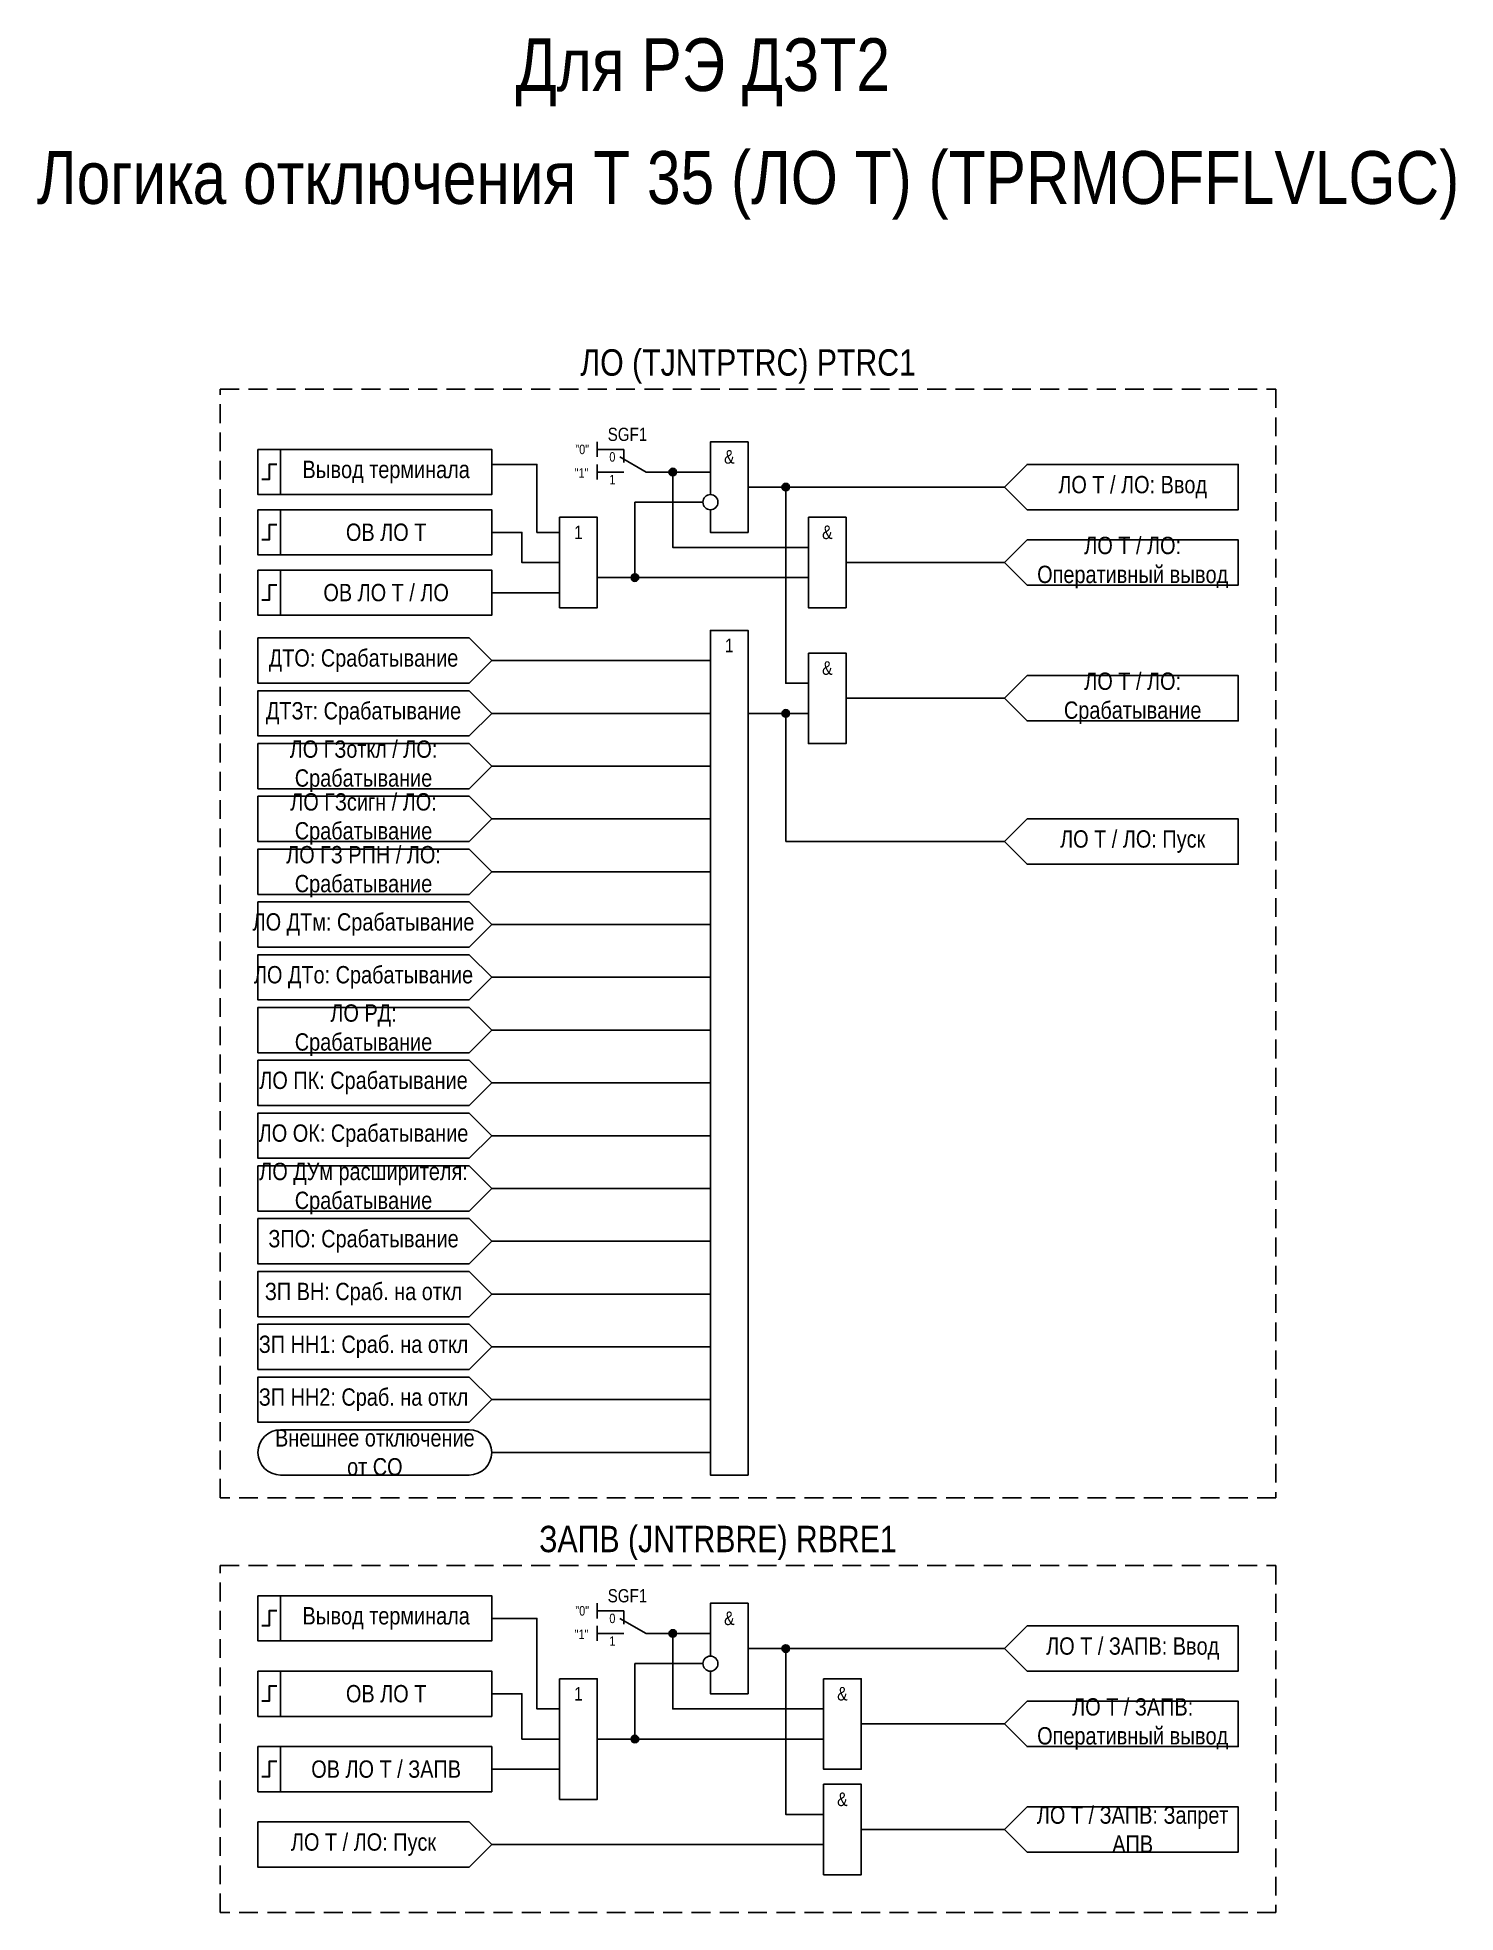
# Model space of a CAD drawing. Header units: millimetres. Extents: x 0 to 3543, y -1008 to 626.
# Drawn here: x 1347.8 to 1535.8, y -917 to -668.4 of the extents above; entities that cross this region are included whole.
import ezdxf
from ezdxf.enums import TextEntityAlignment as Align

# ---------------------------------------------------------------- set-up
doc = ezdxf.new("R2010")
doc.units = ezdxf.units.MM
doc.linetypes.add('штриховая2', pattern=[0.375, 0.25, -0.125])
doc.layers.add('TEXT', color=7, linetype='Continuous', lineweight=25)
doc.layers.add('Основная', color=7, linetype='Continuous')
doc.styles.add('2.5_Gost_RD', font='ARIALN.TTF', dxfattribs={"height": 2.5})
doc.styles.add('3.5_Gost_RD', font='ARIALN.TTF', dxfattribs={"height": 3.5})
doc.styles.add('Вывод', font='ARIALN.TTF', dxfattribs={"height": 2.5})
doc.styles.add('Компонент', font='ARIALN.TTF', dxfattribs={"height": 3.5})

msp = doc.modelspace()

# ---------------------------------------------------------------- texts
at = {"ltscale": 100, "attachment_point": 5}
for s, insert, char_height, width, style in [('{\\C3;Для РЭ ДЗТ2}', (1436, -673), 7, 160, '3.5_Gost_RD'), ('&', (1439.5, -724), 1.8, 5, '2.5_Gost_RD'), ('1', (1419.5, -734), 1.8, 5, '2.5_Gost_RD'), ('&', (1452.5, -734), 1.8, 5, '2.5_Gost_RD'), ('1', (1439.5, -749), 1.8, 5, '2.5_Gost_RD'), ('&', (1452.5, -752), 1.8, 5, '2.5_Gost_RD'), ('ЛО ПК: Срабатывание', (1391, -807), 2.3, 26.231795, '2.5_Gost_RD'), ('ЛО ОК: Срабатывание', (1391, -814), 2.3, 26.392539, '2.5_Gost_RD'), ('ЛО ДУм расширителя: Срабатывание', (1391, -821), 2.3, 37.453684, '2.5_Gost_RD'), ('ЗПО: Срабатывание', (1391, -828), 2.3, 28, '2.5_Gost_RD'), ('Внешнее отключение от СО', (1392.5, -856), 2.3, 28.914254, '2.5_Gost_RD'), ('Вывод терминала', (1394, -878), 2.3, 28, '2.5_Gost_RD'), ('&', (1439.5, -878), 1.8, 5, '2.5_Gost_RD'), ('1', (1419.5, -888), 1.8, 5, '2.5_Gost_RD'), ('&', (1454.5, -888), 1.8, 5, '2.5_Gost_RD'), ('&', (1454.5, -902), 1.8, 5, '2.5_Gost_RD')]:
    msp.add_mtext(s, dxfattribs=dict(at, insert=insert, char_height=char_height, width=width, style=style))
at = {"color": 30, "ltscale": 100, "attachment_point": 5, "style": '3.5_Gost_RD'}
for s, insert, char_height, width in [('{\\C3;Логика отключения Т 35 (ЛО Т) (TPRMOFFLVLGC)}', (1442, -688), 7, 276.94381), ('ЛО (TJNTPTRC) {\\C6;PTRC1}', (1442, -712), 3.5, 140), ('ЗАПВ (JNTRBRE) {\\C6;RBRE1}', (1438, -868), 3.5, 140)]:
    msp.add_mtext(s, dxfattribs=dict(at, insert=insert, char_height=char_height, width=width))
at = {"color": 0, "ltscale": 100, "insert": (1394, -726), "char_height": 2.3, "width": 28, "attachment_point": 5, "style": '2.5_Gost_RD'}
msp.add_mtext('{\\C256;Вывод терминала}', dxfattribs=at)
at = {"ltscale": 100, "char_height": 1.25, "attachment_point": 1, "style": '3.5_Gost_RD'}
for insert in [(1419, -725.5038), (1419, -879.5038)]:
    msp.add_mtext_dynamic_manual_height_columns('"1"', width=2, gutter_width=17.5, heights=[0], dxfattribs=dict(at, insert=insert))
at = {"layer": 'TEXT', "ltscale": 100, "char_height": 2.3, "width": 28, "attachment_point": 5, "style": '2.5_Gost_RD'}
for s, insert in [('ЛО Т / ЛО: Ввод', (1493, -728)), ('ОВ ЛО Т', (1394, -734)), ('ЛО Т / ЛО: Оперативный вывод', (1493, -738)), ('ЛО Т / ЛО: Срабатывание', (1493, -756)), ('ЛО ГЗоткл / ЛО: Срабатывание', (1391, -765)), ('ЛО ГЗсигн / ЛО: Срабатывание', (1391, -772)), ('ЛО ГЗ РПН / ЛО: Срабатывание', (1391, -779)), ('ЛО Т / ЛО: Пуск', (1493, -775)), ('ЗП ВН: Сраб. на откл', (1391, -835)), ('ЗП НН1: Сраб. на откл', (1391, -842)), ('ЗП НН2: Сраб. на откл', (1391, -849)), ('ЛО Т / ЗАПВ: Ввод', (1493, -882)), ('ОВ ЛО Т', (1394, -888)), ('ЛО Т / ЗАПВ: Оперативный вывод', (1493, -892)), ('ЛО Т / ЗАПВ: Запрет АПВ', (1493, -906)), ('ЛО Т / ЛО: Пуск', (1391, -908))]:
    msp.add_mtext(s, dxfattribs=dict(at, insert=insert))
at = {"layer": 'TEXT', "color": 0, "ltscale": 100, "char_height": 2.3, "attachment_point": 5, "style": '2.5_Gost_RD'}
for s, insert, width in [('{\\C256;ОВ ЛО Т / ЛО}', (1394, -742), 28), ('{\\C256;ЛО ДТм: Срабатывание}', (1391, -786), 28), ('{\\C256;ЛО ДТо: Срабатывание}', (1391, -793), 28), ('{\\C256;ЛО РД: Срабатывание}', (1391, -800), 24.790853)]:
    msp.add_mtext(s, dxfattribs=dict(at, insert=insert, width=width))
at = {"layer": 'Основная', "color": 0, "ltscale": 100, "char_height": 2.3, "width": 28, "attachment_point": 5, "style": '2.5_Gost_RD'}
for s, insert in [('{\\C256;ДТО: Срабатывание}', (1391, -751)), ('{\\C256;ДТЗт: Срабатывание}', (1391, -758)), ('{\\C256;ОВ ЛО Т / ЗАПВ}', (1394, -898))]:
    msp.add_mtext(s, dxfattribs=dict(at, insert=insert))

# ---------------------------------------------------------------- blocks, each defined once
blk = doc.blocks.new('*U958')
at = {"layer": 'Основная', "ltscale": 0.35}
blk.add_line((6, 6), (6, 2.5), dxfattribs=at)
at = {"layer": 'Основная', "color": 0}
blk.add_line((0, 0), (7, 4), dxfattribs=at)
blk = doc.blocks.new('*U985')
at = {"layer": 'Основная', "color": 0}
for p, q in [((-3, 6), (-9, 6)), ((-3, 0), (-9, 0)), ((9, 0), (3, 0))]:
    blk.add_line(p, q, dxfattribs=at)
at = {"layer": 'Основная', "ltscale": 0.25, "xscale": -1}
blk.add_blockref('*U958', (3, 0), dxfattribs=at)
at = {"layer": 'Основная'}
for tag, height, style, p in [('ОУ', 3.5, 'Компонент', (-2, 10)), ('В1', 2.5, 'Вывод', (-14, 6)), ('В2', 2.5, 'Вывод', (-6, 4)), ('В3', 2.5, 'Вывод', (-6, -2))]:
    blk.add_attdef(tag, text='', height=height, dxfattribs=dict(at, style=style)).set_placement(p, align=Align.MIDDLE_CENTER)
blk = doc.blocks.new('Точка')
at = {"ltscale": 100}
h = blk.add_hatch(color=256, dxfattribs=at)
h.dxf.hatch_style = 1
edge = h.paths.add_edge_path()
edge.add_arc((0, 0), 0.5, 0, 360)
blk.add_circle((0, 0), 0.5, dxfattribs=at)

# ---------------------------------------------------------------- linework, layer by layer
at = {"ltscale": 100}
for p, q in [((1422, -722), (1422, -724)), ((1422, -723), (1423, -723)), ((1422, -725), (1422, -727)), ((1422, -726), (1423, -726)), ((1479, -753), (1476, -756)), ((1442, -758), (1450, -758)), ((1447, -758), (1447, -775)), ((1476, -756), (1479, -759)), ((1479, -772), (1476, -775)), ((1476, -775), (1479, -778)), ((1422, -876), (1422, -878)), ((1422, -877), (1423, -877)), ((1422, -879), (1422, -881)), ((1422, -880), (1423, -880)), ((1479, -903), (1476, -906)), ((1476, -906), (1479, -909))]:
    msp.add_line(p, q, dxfattribs=at)
at = {"linetype": 'штриховая2', "ltscale": 10}
for points in [[(1372, -715), (1512, -715), (1512, -862), (1372, -862)], [(1372, -871), (1512, -871), (1512, -917), (1372, -917)]]:
    msp.add_lwpolyline(points, close=True, dxfattribs=at)
at = {"ltscale": 100}
for points in [[(1377, -723), (1408, -723), (1408, -729), (1377, -729)], [(1377, -723), (1380, -723), (1380, -729), (1377, -729)], [(1377, -731), (1408, -731), (1408, -737), (1377, -737)], [(1377, -731), (1380, -731), (1380, -737), (1377, -737)], [(1417, -732), (1422, -732), (1422, -744), (1417, -744)], [(1450, -732), (1455, -732), (1455, -744), (1450, -744)], [(1377, -739), (1380, -739), (1380, -745), (1377, -745)], [(1377, -739), (1408, -739), (1408, -745), (1377, -745)], [(1450, -750), (1455, -750), (1455, -762), (1450, -762)], [(1377, -875), (1380, -875), (1380, -881), (1377, -881)], [(1377, -875), (1408, -875), (1408, -881), (1377, -881)], [(1377, -885), (1380, -885), (1380, -891), (1377, -891)], [(1377, -885), (1408, -885), (1408, -891), (1377, -891)], [(1417, -886), (1422, -886), (1422, -902), (1417, -902)], [(1452, -886), (1457, -886), (1457, -898), (1452, -898)], [(1377, -895), (1380, -895), (1380, -901), (1377, -901)], [(1377, -895), (1408, -895), (1408, -901), (1377, -901)], [(1452, -900), (1457, -900), (1457, -912), (1452, -912)]]:
    msp.add_lwpolyline(points, close=True, dxfattribs=at)
for points in [[(1437, -729), (1437, -722), (1442, -722), (1442, -734), (1437, -734), (1437, -731)], [(1408, -725), (1414, -725), (1414, -734), (1417, -734)], [(1476, -728), (1479, -725), (1507, -725), (1507, -731), (1479, -731), (1476, -728)], [(1429, -726), (1437, -726)], [(1429, -726), (1432, -726), (1432, -736), (1450, -736)], [(1442, -728), (1476, -728)], [(1442, -728), (1447, -728), (1447, -754), (1450, -754)], [(1422, -740), (1427, -740), (1427, -730), (1436, -730)], [(1408, -734), (1412, -734), (1412, -738), (1417, -738)], [(1476, -738), (1479, -735), (1507, -735), (1507, -741), (1479, -741), (1476, -738)], [(1455, -738), (1476, -738)], [(1422, -740), (1450, -740)], [(1408, -742), (1417, -742)], [(1408, -751), (1405, -748), (1377, -748), (1377, -754), (1405, -754), (1408, -751)], [(1437, -793), (1437, -747), (1442, -747), (1442, -859), (1437, -859), (1437, -793)], [(1408, -751), (1437, -751)], [(1476, -756), (1479, -753), (1507, -753), (1507, -759), (1479, -759), (1476, -756)], [(1408, -758), (1405, -755), (1377, -755), (1377, -761), (1405, -761), (1408, -758)], [(1408, -758), (1437, -758)], [(1455, -756), (1476, -756)], [(1408, -765), (1405, -762), (1377, -762), (1377, -768), (1405, -768), (1408, -765)], [(1408, -765), (1437, -765)], [(1408, -772), (1405, -769), (1377, -769), (1377, -775), (1405, -775), (1408, -772)], [(1408, -772), (1437, -772)], [(1476, -775), (1479, -772), (1507, -772), (1507, -778), (1479, -778), (1476, -775)], [(1447, -775), (1476, -775)], [(1408, -779), (1405, -776), (1377, -776), (1377, -782), (1405, -782), (1408, -779)], [(1408, -779), (1437, -779)], [(1408, -786), (1405, -783), (1377, -783), (1377, -789), (1405, -789), (1408, -786)], [(1408, -786), (1437, -786)], [(1408, -793), (1405, -790), (1377, -790), (1377, -796), (1405, -796), (1408, -793)], [(1408, -793), (1437, -793)], [(1408, -800), (1405, -797), (1377, -797), (1377, -803), (1405, -803), (1408, -800)], [(1408, -800), (1437, -800)], [(1408, -807), (1405, -804), (1377, -804), (1377, -810), (1405, -810), (1408, -807)], [(1408, -807), (1437, -807)], [(1408, -814), (1405, -811), (1377, -811), (1377, -817), (1405, -817), (1408, -814)], [(1408, -814), (1437, -814)], [(1408, -821), (1405, -818), (1377, -818), (1377, -824), (1405, -824), (1408, -821)], [(1408, -821), (1437, -821)], [(1408, -828), (1405, -825), (1377, -825), (1377, -831), (1405, -831), (1408, -828)], [(1408, -828), (1437, -828)], [(1408, -835), (1405, -832), (1377, -832), (1377, -838), (1405, -838), (1408, -835)], [(1408, -835), (1437, -835)], [(1408, -842), (1405, -839), (1377, -839), (1377, -845), (1405, -845), (1408, -842)], [(1408, -842), (1437, -842)], [(1408, -849), (1405, -846), (1377, -846), (1377, -852), (1405, -852), (1408, -849)], [(1408, -849), (1437, -849)], [(1408, -856), (1437, -856)], [(1437, -883), (1437, -876), (1442, -876), (1442, -888), (1437, -888), (1437, -885)], [(1408, -878), (1414, -878), (1414, -890), (1417, -890)], [(1429, -880), (1437, -880)], [(1429, -880), (1432, -880), (1432, -890), (1452, -890)], [(1476, -882), (1479, -879), (1507, -879), (1507, -885), (1479, -885), (1476, -882)], [(1442, -882), (1476, -882)], [(1442, -882), (1447, -882), (1447, -904), (1452, -904)], [(1422, -894), (1427, -894), (1427, -884), (1436, -884)], [(1408, -888), (1412, -888), (1412, -894), (1417, -894)], [(1476, -892), (1479, -889), (1507, -889), (1507, -895), (1479, -895), (1476, -892)], [(1457, -892), (1476, -892)], [(1422, -894), (1452, -894)], [(1408, -898), (1417, -898)], [(1476, -906), (1479, -903), (1507, -903), (1507, -909), (1479, -909), (1476, -906)], [(1408, -908), (1405, -905), (1377, -905), (1377, -911), (1405, -911), (1408, -908)], [(1457, -906), (1476, -906)], [(1408, -908), (1452, -908)]]:
    msp.add_lwpolyline(points, dxfattribs=at)
at = {"lineweight": 30, "ltscale": 100}
for points in [[(1379.5, -725), (1378.5, -725), (1378.5, -727), (1377.5, -727)], [(1379.5, -733), (1378.5, -733), (1378.5, -735), (1377.5, -735)], [(1379.5, -741), (1378.5, -741), (1378.5, -743), (1377.5, -743)], [(1379.5, -877), (1378.5, -877), (1378.5, -879), (1377.5, -879)], [(1379.5, -887), (1378.5, -887), (1378.5, -889), (1377.5, -889)], [(1379.5, -897), (1378.5, -897), (1378.5, -899), (1377.5, -899)]]:
    msp.add_lwpolyline(points, dxfattribs=at)
at = {"ltscale": 100}
msp.add_lwpolyline([(1380, -859, -1), (1380, -853), (1405, -853, -1), (1405, -859)], format="xyb", close=True, dxfattribs=at)
for centre in [(1437, -730), (1437, -884)]:
    msp.add_circle(centre, 1)

# ---------------------------------------------------------------- block references
for p in [(1432, -726), (1447, -728), (1427, -740), (1447, -758), (1432, -880), (1447, -882), (1427, -894)]:
    msp.add_blockref('Точка', p, dxfattribs=at)
at = {"layer": 'Основная', "ltscale": 0.25, "xscale": 0.5, "yscale": 0.5, "zscale": 0.5}
for p in [(1427, -726), (1427, -880)]:
    msp.add_blockref('*U985', p, dxfattribs=at).add_auto_attribs({'ОУ': 'SGF1', 'В1': '"0"', 'В2': '0', 'В3': '1'})

msp.set_redraw_order([(e.dxf.handle, doc.entitydb.next_handle()) for e in msp.query("TEXT MTEXT ATTDEF DIMENSION ARC_DIMENSION")])  # texts and dimensions are drawn at this point

doc.saveas('drawing.dxf')
